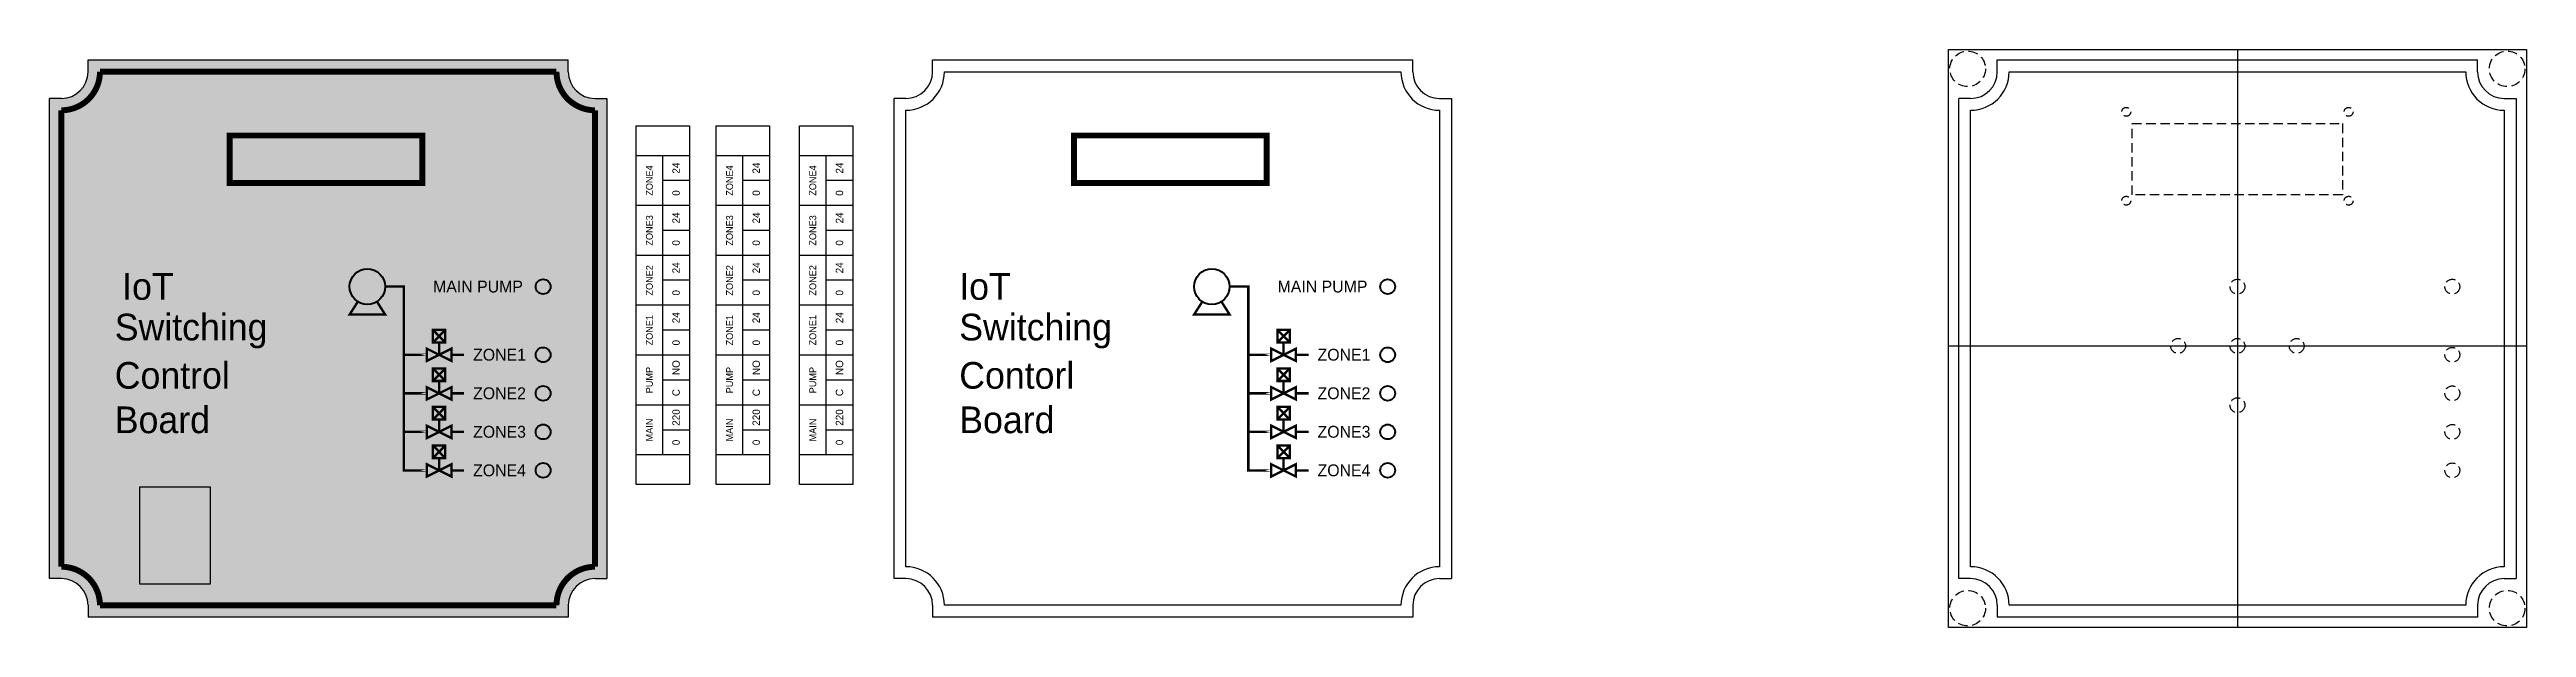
# Model space of a CAD drawing. Header units: millimetres. Extents: x -30 to 2653, y 637 to 1347.
# Drawn here: x 450 to 1286, y 637 to 832 of the extents above; entities that cross this region are included whole.
import ezdxf
from ezdxf.enums import TextEntityAlignment as Align

# ---------------------------------------------------------------- set-up
doc = ezdxf.new("R2010")
doc.units = ezdxf.units.MM
doc.header["$LTSCALE"] = 0.5
doc.linetypes.add('DASHED2', pattern=[9.525, 6.35, -3.175])
for name, color, linetype in [('Background', 160, 'Continuous'), ('Boarder', 7, 'Continuous'), ('Cutout', 6, 'Continuous'), ('LabelTerminal', 5, 'Continuous')]:
    doc.layers.add(name, color=color, linetype=linetype)
doc.styles.add('ATTR', font='romans.shx', dxfattribs={"width": 0.8, "height": 1.2})
doc.styles.add('style1', font='ARLRDBD.TTF')
picture_1 = doc.add_image_def('image1.png', size_in_pixel=(336, 466))

msp = doc.modelspace()

# ---------------------------------------------------------------- texts
at = {"layer": 'Boarder', "lineweight": 30, "attachment_point": 4, "style": 'style1'}
for s, width, insert, char_height in [('{\\C30;I}oT', 50.4225, (474.6, 751.73), 9), ('{\\C30;I}oT', 50.4225, (756.97, 751.73), 9), ('MAIN PUMP', 33.3682, (864.35, 751.73), 4), ('{\\C30;S}witching', 50.4225, (472.1, 736.73), 9), ('{\\C30;S}witching', 50.4225, (756.97, 736.73), 9), ('ZONE1', 20.9802, (877.84, 728.73), 4), ('{\\C30;C}ontrol', 50.4225, (472.1, 721.73), 9), ('{\\C30;C}ontorl', 50.4225, (756.97, 721.73), 9), ('{\\C30;B}oard', 50.4225, (472.1, 706.73), 9), ('{\\C30;B}oard', 50.4225, (756.97, 706.73), 9), ('ZONE2', 20.9802, (877.84, 715.73), 4), ('ZONE3', 20.9802, (877.84, 702.73), 4), ('ZONE4', 20.9802, (877.84, 689.73), 4)]:
    msp.add_mtext_dynamic_manual_height_columns(s, width=width, gutter_width=25, heights=[0], dxfattribs=dict(at, insert=insert, char_height=char_height))
at = {"layer": 'Boarder', "color": 30, "lineweight": 30, "char_height": 4, "attachment_point": 4, "style": 'style1'}
for s, width, insert in [('MAIN PUMP', 33.3682, (579.48, 751.73)), ('ZONE1', 20.9802, (592.97, 728.73)), ('ZONE2', 20.9802, (592.97, 715.73)), ('ZONE3', 20.9802, (592.97, 702.73)), ('ZONE4', 20.9802, (592.97, 689.73))]:
    msp.add_mtext_dynamic_manual_height_columns(s, width=width, gutter_width=25, heights=[0], dxfattribs=dict(at, insert=insert))
at = {"layer": 'LabelTerminal', "style": 'style1'}
for s, height, p in [('ZONE4', 2.3, (652.44, 787.53)), ('24', 2.5, (661.44, 791.74)), ('ZONE4', 2.3, (679.48, 787.53)), ('24', 2.5, (688.48, 791.74)), ('ZONE4', 2.3, (707.56, 787.53)), ('24', 2.5, (716.56, 791.74)), ('0', 2.5, (661.44, 783.32)), ('0', 2.5, (688.48, 783.32)), ('0', 2.5, (716.56, 783.32)), ('ZONE3', 2.3, (652.44, 770.7)), ('24', 2.5, (661.44, 774.91)), ('ZONE3', 2.3, (679.48, 770.7)), ('24', 2.5, (688.48, 774.91)), ('ZONE3', 2.3, (707.56, 770.7)), ('24', 2.5, (716.56, 774.91)), ('0', 2.5, (661.44, 766.49)), ('0', 2.5, (688.48, 766.49)), ('0', 2.5, (716.56, 766.49)), ('ZONE2', 2.3, (652.44, 753.86)), ('24', 2.5, (661.44, 758.07)), ('ZONE2', 2.3, (679.48, 753.86)), ('24', 2.5, (688.48, 758.07)), ('ZONE2', 2.3, (707.56, 753.86)), ('24', 2.5, (716.56, 758.07)), ('0', 2.5, (661.44, 749.66)), ('0', 2.5, (688.48, 749.66)), ('0', 2.5, (716.56, 749.66)), ('ZONE1', 2.3, (652.44, 737.03)), ('24', 2.5, (661.44, 741.24)), ('ZONE1', 2.3, (679.48, 737.03)), ('24', 2.5, (688.48, 741.24)), ('ZONE1', 2.3, (707.56, 737.03)), ('24', 2.5, (716.56, 741.24)), ('0', 2.5, (661.44, 732.82)), ('0', 2.5, (688.48, 732.82)), ('0', 2.5, (716.56, 732.82)), ('PUMP', 2.3, (652.44, 720.2)), ('NO', 2.5, (661.44, 724.41)), ('PUMP', 2.3, (679.48, 720.2)), ('NO', 2.5, (688.48, 724.41)), ('PUMP', 2.3, (707.56, 720.2)), ('NO', 2.5, (716.56, 724.41)), ('C', 2.5, (661.44, 715.99)), ('220', 2.5, (661.44, 707.57)), ('C', 2.5, (688.48, 715.99)), ('220', 2.5, (688.48, 707.57)), ('C', 2.5, (716.56, 715.99)), ('220', 2.5, (716.56, 707.57)), ('MAIN', 2.3, (652.44, 703.36)), ('MAIN', 2.3, (679.48, 703.36)), ('MAIN', 2.3, (707.56, 703.36)), ('0', 2.5, (661.44, 699.16)), ('0', 2.5, (688.48, 699.16)), ('0', 2.5, (716.56, 699.16))]:
    msp.add_text(s, height=height, rotation=90, dxfattribs=at).set_placement(p, align=Align.MIDDLE_CENTER)

# ---------------------------------------------------------------- blocks, each defined once
blk = doc.blocks.new('ValveSymbol')
at = {"const_width": 1}
for points in [[(-2.6, 10.5), (2.6, 5.2)], [(-2.6, 5.2), (2.6, 10.5)], [(0, 0), (0, 5.2)], [(5.2, 0), (10.5, 0)]]:
    blk.add_lwpolyline(points, dxfattribs=at)
for points in [[(-2.6, 5.2), (-2.6, 10.5), (2.6, 10.5), (2.6, 5.2)], [(-5.2, 0), (-10.5, 0)], [(5.2, -2.6), (5.2, 2.6), (-5.2, -2.6), (-5.2, 2.6)]]:
    blk.add_lwpolyline(points, close=True, dxfattribs=at)
at = {"style": 'ATTR', "width": 0.8, "flags": 9}
blk.add_attdef('ESTCODE', (-10.5, 0), '', height=0.000042, dxfattribs=at)

# ---------------------------------------------------------------- hatches: boundary and pattern name
at = {"layer": 'Background'}
h = msp.add_hatch(color=256, dxfattribs=at)
h.paths.add_polyline_path([(625.1, 828.23), (463.1, 828.23), (463.1, 824.23, -0.414214), (454.1, 815.23), (450.1, 815.23), (450.1, 653.23), (454.1, 653.23, -0.414214), (463.1, 644.23), (463.1, 640.23), (625.1, 640.23), (625.1, 644.23, -0.414214), (634.1, 653.23), (638.1, 653.23), (638.1, 815.23), (634.1, 815.23, -0.414214), (625.1, 824.23)])
h.paths.add_polyline_path([(621.1, 824.23, 0.414214), (634.1, 811.23), (634.1, 657.23, 0.414214), (621.1, 644.23), (467.1, 644.23, 0.414214), (454.1, 657.23), (454.1, 811.23, 0.414214), (467.1, 824.23)], flags=16)
h.paths.add_polyline_path([(575.85, 802.73), (575.85, 786.73), (510.85, 786.73), (510.85, 802.73)], flags=0)
h.paths.add_polyline_path([(563.32, 751.73), (569.61, 751.73), (569.61, 728.73), (573.12, 728.73), (577.32, 728.73), (577.32, 730.83), (581.52, 728.73), (581.52, 732.93), (579.42, 732.93), (579.42, 737.13), (583.62, 737.13), (583.62, 732.93), (581.52, 732.93), (581.52, 728.73), (585.72, 730.83), (585.72, 726.63), (581.52, 728.73), (577.32, 726.63), (577.32, 728.73), (573.12, 728.73), (569.61, 728.73), (569.61, 715.73), (573.12, 715.73), (577.32, 715.73), (577.32, 717.83), (581.52, 715.73), (581.52, 719.93), (579.42, 719.93), (579.42, 724.13), (583.62, 724.13), (583.62, 719.93), (581.52, 719.93), (581.52, 715.73), (585.72, 717.83), (585.72, 713.63), (581.52, 715.73), (577.32, 713.63), (577.32, 715.73), (573.12, 715.73), (569.61, 715.73), (569.61, 702.73), (573.12, 702.73), (577.32, 702.73), (577.32, 704.83), (581.52, 702.73), (581.52, 706.93), (579.42, 706.93), (579.42, 711.13), (583.62, 711.13), (583.62, 706.93), (581.52, 706.93), (581.52, 702.73), (585.72, 704.83), (585.72, 700.63), (581.52, 702.73), (577.32, 700.63), (577.32, 702.73), (573.12, 702.73), (569.61, 702.73), (569.61, 689.73), (573.12, 689.73), (577.32, 689.73), (577.32, 691.83), (581.52, 689.73), (581.52, 693.93), (579.42, 693.93), (579.42, 698.13), (583.62, 698.13), (583.62, 693.93), (581.52, 693.93), (581.52, 689.73), (585.72, 691.83), (585.72, 687.63), (581.52, 689.73), (577.32, 687.63), (577.32, 689.73), (573.12, 689.73), (569.61, 689.73), (569.61, 751.73), (563.32, 751.73, -0.256394), (560.54, 746.67), (563.32, 742.31), (551.32, 742.31), (554.1, 746.67, -0.256394), (551.32, 751.73, -1)], flags=0)
h.paths.add_polyline_path([(619.1, 751.73, -1), (614.1, 751.73, -1)], flags=0)
h.paths.add_polyline_path([(619.1, 728.73, -1), (614.1, 728.73, -1)], flags=0)
h.paths.add_polyline_path([(619.1, 715.73, -1), (614.1, 715.73, -1)], flags=0)
h.paths.add_polyline_path([(619.1, 702.73, -1), (614.1, 702.73, -1)], flags=0)
h.paths.add_polyline_path([(619.1, 689.73, -1), (614.1, 689.73, -1)], flags=0)
h.paths.add_polyline_path([(468.9, 697.45), (510.24, 697.45), (510.24, 716.26), (468.9, 716.26)], flags=8)
h.paths.add_polyline_path([(469.24, 712.45), (518.43, 712.45), (518.43, 731.26), (469.24, 731.26)], flags=8)
h.paths.add_polyline_path([(469.19, 728.67), (533.07, 728.67), (533.07, 747.48), (469.19, 747.48)], flags=8)
h.paths.add_polyline_path([(471.31, 742.45), (494.88, 742.45), (494.88, 761.26), (471.31, 761.26)], flags=8)
h.paths.add_polyline_path([(578.09, 747.61), (611.97, 747.61), (611.97, 755.97), (578.09, 755.97)], flags=8)
h.paths.add_polyline_path([(591.94, 685.61), (612.94, 685.61), (612.94, 693.97), (591.94, 693.97)], flags=8)
h.paths.add_polyline_path([(591.94, 698.61), (612.94, 698.61), (612.94, 706.97), (591.94, 706.97)], flags=8)
h.paths.add_polyline_path([(591.94, 711.61), (612.94, 711.61), (612.94, 719.97), (591.94, 719.97)], flags=8)
h.paths.add_polyline_path([(591.94, 724.61), (612.94, 724.61), (612.94, 732.97), (591.94, 732.97)], flags=8)
h = msp.add_hatch(color=160, dxfattribs=at)
h.paths.add_polyline_path([(634.1, 811.23, -0.414214), (621.1, 824.23), (467.1, 824.23, -0.414214), (454.1, 811.23), (454.1, 657.23, -0.414214), (467.1, 644.23), (621.1, 644.23, -0.414214), (634.1, 657.23)])
h.paths.add_polyline_path([(510.85, 786.73), (510.85, 802.73), (575.85, 802.73), (575.85, 786.73)], flags=16)

# ---------------------------------------------------------------- linework, layer by layer
at = {"const_width": 0.8}
for points in [[(573.12, 689.73), (569.61, 689.73), (569.61, 751.73), (563.32, 751.73)], [(857.99, 689.73), (854.48, 689.73), (854.48, 751.73), (848.18, 751.73)], [(573.12, 728.73), (569.61, 728.73)], [(857.99, 728.73), (854.48, 728.73)], [(573.12, 715.73), (569.61, 715.73)], [(857.99, 715.73), (854.48, 715.73)], [(573.12, 702.73), (569.61, 702.73)], [(857.99, 702.73), (854.48, 702.73)]]:
    msp.add_lwpolyline(points, dxfattribs=at)
at = {"layer": 'Boarder'}
for p, q in [((463.1, 828.23), (625.1, 828.23)), ((463.1, 824.23), (463.1, 828.23)), ((625.1, 824.23), (625.1, 828.23)), ((747.96, 828.23), (909.96, 828.23)), ((747.96, 824.23), (747.96, 828.23)), ((909.96, 824.23), (909.96, 828.23)), ((1090.63, 636.73), (1090.63, 831.73)), ((1090.63, 831.73), (1285.63, 831.73)), ((1107.13, 828.23), (1269.13, 828.23)), ((1107.13, 824.23), (1107.13, 828.23)), ((1269.13, 824.23), (1269.13, 828.23)), ((1285.63, 831.73), (1285.63, 636.73)), ((751.96, 824.23), (905.96, 824.23)), ((1111.13, 824.23), (1265.13, 824.23)), ((450.1, 653.23), (450.1, 815.23)), ((454.1, 815.23), (450.1, 815.23)), ((634.1, 815.23), (638.1, 815.23)), ((638.1, 815.23), (638.1, 653.23)), ((734.96, 653.23), (734.96, 815.23)), ((738.96, 815.23), (734.96, 815.23)), ((738.96, 657.23), (738.96, 811.23)), ((918.96, 815.23), (922.96, 815.23)), ((918.96, 811.23), (918.96, 657.23)), ((922.96, 815.23), (922.96, 653.23)), ((1094.13, 653.23), (1094.13, 815.23)), ((1098.13, 815.23), (1094.13, 815.23)), ((1098.13, 657.23), (1098.13, 811.23)), ((1278.13, 815.23), (1282.13, 815.23)), ((1278.13, 811.23), (1278.13, 657.23)), ((1282.13, 815.23), (1282.13, 653.23)), ((454.1, 653.23), (450.1, 653.23)), ((634.1, 653.23), (638.1, 653.23)), ((738.96, 653.23), (734.96, 653.23)), ((918.96, 653.23), (922.96, 653.23)), ((1098.13, 653.23), (1094.13, 653.23)), ((1278.13, 653.23), (1282.13, 653.23)), ((463.1, 644.23), (463.1, 640.23)), ((625.1, 644.23), (625.1, 640.23)), ((747.96, 644.23), (747.96, 640.23)), ((905.96, 644.23), (751.96, 644.23)), ((909.96, 644.23), (909.96, 640.23)), ((1107.13, 644.23), (1107.13, 640.23)), ((1265.13, 644.23), (1111.13, 644.23)), ((1269.13, 644.23), (1269.13, 640.23)), ((625.1, 640.23), (463.1, 640.23)), ((909.96, 640.23), (747.96, 640.23)), ((1285.63, 636.73), (1090.63, 636.73)), ((1269.13, 640.23), (1107.13, 640.23))]:
    msp.add_line(p, q, dxfattribs=at)
at = {"layer": 'Boarder', "const_width": 2}
msp.add_lwpolyline([(467.1, 824.23), (621.1, 824.23, 0.414214), (634.1, 811.23), (634.1, 657.23, 0.414214), (621.1, 644.23), (467.1, 644.23, 0.414214), (454.1, 657.23), (454.1, 811.23, 0.414214)], format="xyb", close=True, dxfattribs=at)
for points in [[(510.85, 802.73), (575.85, 802.73), (575.85, 786.73), (510.85, 786.73)], [(795.71, 802.73), (860.71, 802.73), (860.71, 786.73), (795.71, 786.73)]]:
    msp.add_lwpolyline(points, close=True, dxfattribs=at)
at = {"layer": 'Boarder', "const_width": 0.8}
for points in [[(560.54, 746.67), (563.32, 742.31), (551.32, 742.31), (554.1, 746.67)], [(845.41, 746.67), (848.18, 742.31), (836.18, 742.31), (838.96, 746.67)]]:
    msp.add_lwpolyline(points, dxfattribs=at)
at = {"layer": 'Boarder', "lineweight": 80}
for centre in [(557.32, 751.73), (842.18, 751.73)]:
    msp.add_circle(centre, 6, dxfattribs=at)
at = {"layer": 'Boarder'}
for centre, radius, start, end in [((454.1, 824.23), 9, 270, 0), ((634.1, 824.23), 9, 180, 270), ((738.96, 824.23), 13, 270, 360), ((738.96, 824.23), 9, 270, 0), ((918.96, 824.23), 13, 180, 270), ((918.96, 824.23), 9, 180, 270), ((1098.13, 824.23), 13, 270, 360), ((1098.13, 824.23), 9, 270, 0), ((1278.13, 824.23), 13, 180, 270), ((1278.13, 824.23), 9, 180, 270), ((454.1, 644.23), 9, 0, 90), ((634.1, 644.23), 9, 90, 180), ((738.96, 644.23), 13, 0, 90), ((738.96, 644.23), 9, 0, 90), ((918.96, 644.23), 13, 90, 180), ((918.96, 644.23), 9, 90, 180), ((1098.13, 644.23), 13, 0, 90), ((1098.13, 644.23), 9, 0, 90), ((1278.13, 644.23), 13, 90, 180), ((1278.13, 644.23), 9, 90, 180)]:
    msp.add_arc(centre, radius, start, end, dxfattribs=at)
at = {"layer": 'Cutout', "linetype": 'DASHED2'}
for p, q in [((1152.63, 782.73), (1152.63, 806.73)), ((1152.63, 806.73), (1223.63, 806.73)), ((1223.63, 806.73), (1223.63, 782.73)), ((1223.63, 782.73), (1152.63, 782.73))]:
    msp.add_line(p, q, dxfattribs=at)
for centre, radius in [((1097.13, 825.23), 6), ((1279.13, 825.23), 6), ((1150.63, 810.73), 1.5), ((1225.63, 810.73), 1.5), ((1150.63, 780.73), 1.5), ((1225.63, 780.73), 1.5), ((1260.63, 751.73), 2.5), ((1260.63, 728.73), 2.5), ((1260.63, 715.73), 2.5), ((1260.63, 702.73), 2.5), ((1260.63, 689.73), 2.5), ((1097.13, 643.23), 6), ((1279.13, 643.23), 6)]:
    msp.add_circle(centre, radius, dxfattribs=at)
at = {"layer": 'Cutout', "color": 7, "lineweight": 80}
for centre in [(616.6, 751.73), (901.46, 751.73), (616.6, 728.73), (901.46, 728.73), (616.6, 715.73), (901.46, 715.73), (616.6, 702.73), (901.46, 702.73), (616.6, 689.73), (901.46, 689.73)]:
    msp.add_circle(centre, 2.5, dxfattribs=at)
at = {"layer": 'LabelTerminal'}
for p, q in [((1188.13, 831.73), (1188.13, 636.73)), ((647.94, 684.95), (647.94, 805.95)), ((647.94, 805.95), (665.94, 805.95)), ((665.94, 805.95), (665.94, 684.95)), ((674.98, 684.95), (674.98, 805.95)), ((674.98, 805.95), (692.98, 805.95)), ((692.98, 805.95), (692.98, 684.95)), ((703.06, 684.95), (703.06, 805.95)), ((703.06, 805.95), (721.06, 805.95)), ((721.06, 805.95), (721.06, 684.95)), ((647.94, 795.95), (665.94, 795.95)), ((656.94, 694.95), (656.94, 795.95)), ((674.98, 795.95), (692.98, 795.95)), ((683.98, 694.95), (683.98, 795.95)), ((703.06, 795.95), (721.06, 795.95)), ((712.06, 694.95), (712.06, 795.95)), ((665.94, 787.53), (656.94, 787.53)), ((692.98, 787.53), (683.98, 787.53)), ((721.06, 787.53), (712.06, 787.53)), ((665.94, 779.11), (647.94, 779.11)), ((692.98, 779.11), (674.98, 779.11)), ((721.06, 779.11), (703.06, 779.11)), ((665.94, 770.7), (656.94, 770.7)), ((692.98, 770.7), (683.98, 770.7)), ((721.06, 770.7), (712.06, 770.7)), ((665.94, 762.28), (647.94, 762.28)), ((692.98, 762.28), (674.98, 762.28)), ((721.06, 762.28), (703.06, 762.28)), ((665.94, 753.86), (656.94, 753.86)), ((692.98, 753.86), (683.98, 753.86)), ((721.06, 753.86), (712.06, 753.86)), ((665.94, 745.45), (647.94, 745.45)), ((692.98, 745.45), (674.98, 745.45)), ((721.06, 745.45), (703.06, 745.45)), ((665.94, 737.03), (656.94, 737.03)), ((692.98, 737.03), (683.98, 737.03)), ((721.06, 737.03), (712.06, 737.03)), ((665.94, 728.61), (647.94, 728.61)), ((692.98, 728.61), (674.98, 728.61)), ((721.06, 728.61), (703.06, 728.61)), ((1090.63, 731.73), (1285.63, 731.73)), ((665.94, 720.2), (656.94, 720.2)), ((692.98, 720.2), (683.98, 720.2)), ((721.06, 720.2), (712.06, 720.2)), ((665.94, 711.78), (647.94, 711.78)), ((692.98, 711.78), (674.98, 711.78)), ((721.06, 711.78), (703.06, 711.78)), ((665.94, 703.36), (656.94, 703.36)), ((692.98, 703.36), (683.98, 703.36)), ((721.06, 703.36), (712.06, 703.36)), ((665.94, 694.95), (647.94, 694.95)), ((692.98, 694.95), (674.98, 694.95)), ((721.06, 694.95), (703.06, 694.95)), ((665.94, 684.95), (647.94, 684.95)), ((692.98, 684.95), (674.98, 684.95)), ((721.06, 684.95), (703.06, 684.95))]:
    msp.add_line(p, q, dxfattribs=at)
at = {"layer": 'LabelTerminal', "linetype": 'DASHED2'}
for centre in [(1188.13, 751.73), (1168.13, 731.73), (1188.13, 731.73), (1208.13, 731.73), (1188.13, 711.73)]:
    msp.add_circle(centre, 2.5, dxfattribs=at)

# ---------------------------------------------------------------- block references
at = {"layer": 'Boarder', "xscale": 0.8, "yscale": 0.8, "zscale": 0.8}
for p in [(581.52, 728.73), (866.39, 728.73), (581.52, 715.73), (866.39, 715.73), (581.52, 702.73), (866.39, 702.73), (581.52, 689.73), (866.39, 689.73)]:
    msp.add_blockref('ValveSymbol', p, dxfattribs=at)

msp.set_redraw_order([(e.dxf.handle, doc.entitydb.next_handle()) for e in msp.query("TEXT MTEXT ATTDEF DIMENSION ARC_DIMENSION")])  # texts and dimensions are drawn at this point

# ---------------------------------------------------------------- pictures from other files: only their frames are drawn
image = msp.add_image(picture_1, insert=(480.56, 651.34), size_in_units=(23.7, 32.87))
image.dxf.flags = 15

doc.saveas('drawing.dxf')
